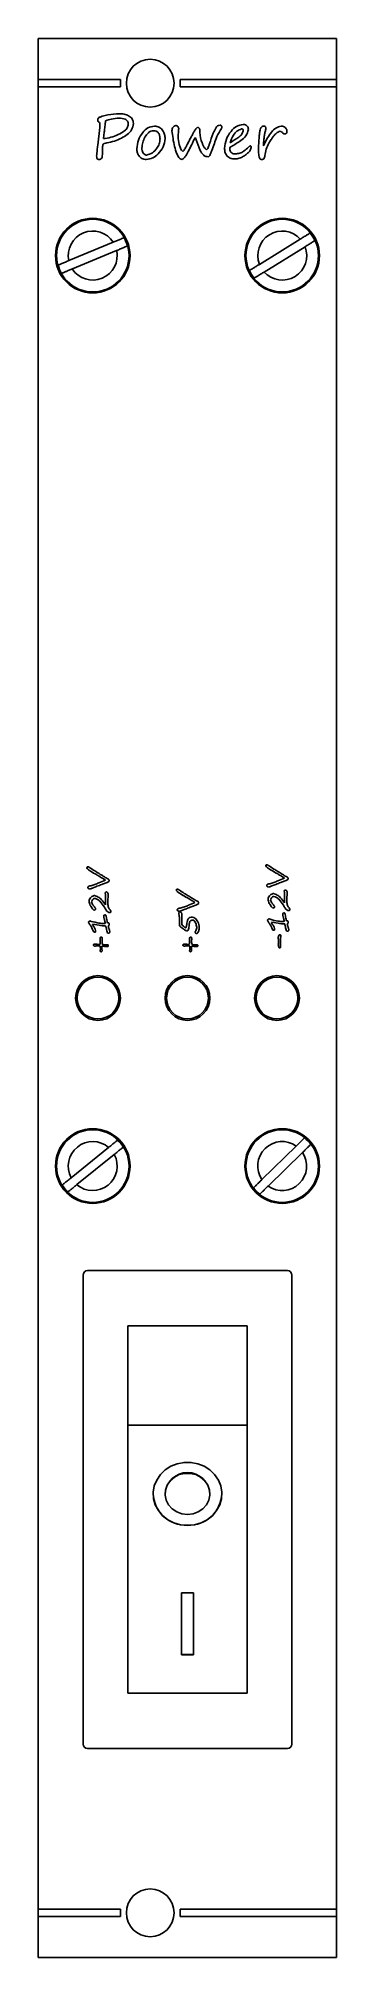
# Model space of a CAD drawing. Extents: x 600 to 620, y 379 to 508.
import ezdxf

# ---------------------------------------------------------------- set-up
doc = ezdxf.new("R2010")
doc.units = 0
doc.layers.get('0').update_dxf_attribs({"linetype": 'CONTINUOUS'})

msp = doc.modelspace()

# ---------------------------------------------------------------- linework, layer by layer
at = {"color": 7, "linetype": 'CONTINUOUS'}
for p, q in [((599.77, 507.94), (619.77, 507.94)), ((599.77, 505.19), (599.77, 507.94)), ((619.77, 507.94), (619.77, 505.19)), ((599.77, 505.19), (599.77, 504.69)), ((605.27, 505.19), (599.77, 505.19)), ((605.27, 504.69), (605.27, 505.19)), ((609.27, 505.19), (609.27, 504.69)), ((619.77, 505.19), (609.27, 505.19)), ((619.77, 504.69), (619.77, 505.19)), ((599.77, 504.69), (605.27, 504.69)), ((599.77, 382.69), (599.77, 504.69)), ((609.27, 504.69), (619.77, 504.69)), ((619.77, 504.69), (619.77, 382.69)), ((603.76, 500.79), (603.9, 501.97)), ((609.18, 501.92), (609.18, 501.91)), ((610.11, 501.51), (610.17, 501.63)), ((610.59, 501.82), (610.59, 501.65)), ((614.87, 500.87), (614.87, 500.8)), ((614.87, 500.8), (614.87, 500.74)), ((604.79, 494.3), (601.82, 493.06)), ((602.05, 492.51), (605.02, 493.74)), ((617.33, 494.5), (614.59, 492.81)), ((614.91, 492.3), (617.65, 493.99)), ((604.27, 450.08), (604.27, 450.51)), ((604.46, 450.61), (604.46, 450.57)), ((616.27, 450.21), (616.27, 450.64)), ((616.46, 450.74), (616.46, 450.7)), ((603.84, 448.57), (603.4, 448.63)), ((604.41, 448.72), (604.47, 448.72)), ((609.4, 449.14), (609.38, 448.81)), ((609.88, 448.59), (609.85, 448.37)), ((615.84, 448.7), (615.4, 448.77)), ((616.41, 448.85), (616.47, 448.86)), ((603.91, 447.4), (603.91, 447.63)), ((604.04, 447.5), (604.04, 447.44)), ((604.05, 447.38), (604.05, 447.34)), ((609.91, 447.4), (609.91, 447.63)), ((610.04, 447.5), (610.04, 447.44)), ((610.05, 447.38), (610.05, 447.34)), ((615.86, 447.27), (615.87, 447.34)), ((615.87, 447.34), (615.87, 447.41)), ((603.93, 446.97), (603.92, 447.17)), ((609.93, 446.97), (609.92, 447.17)), ((604.48, 433.69), (601.98, 431.66)), ((602.36, 431.2), (604.86, 433.22)), ((617.06, 433.78), (614.76, 431.53)), ((615.18, 431.1), (617.48, 433.35)), ((616.47, 425.44), (603.07, 425.44)), ((602.77, 425.14), (602.77, 393.74)), ((616.77, 393.74), (616.77, 425.14)), ((613.77, 421.74), (605.77, 421.74)), ((605.77, 421.74), (605.77, 415.1)), ((613.77, 421.74), (613.77, 415.1)), ((613.77, 415.1), (605.77, 415.1)), ((605.77, 415.1), (605.77, 397.14)), ((613.77, 415.1), (613.77, 397.14)), ((608.27, 410.51), (608.27, 410.49)), ((611.27, 410.49), (611.27, 410.51)), ((609.37, 403.86), (609.37, 399.72)), ((610.17, 403.86), (609.37, 403.86)), ((610.17, 399.72), (610.17, 403.86)), ((609.37, 399.74), (610.17, 399.74)), ((609.37, 399.72), (610.17, 399.72)), ((613.77, 397.14), (605.77, 397.14)), ((603.07, 393.44), (616.47, 393.44)), ((605.27, 382.69), (599.77, 382.69)), ((599.77, 382.69), (599.77, 382.19)), ((599.77, 382.19), (605.27, 382.19)), ((599.77, 379.44), (599.77, 382.19)), ((605.27, 382.19), (605.27, 382.69)), ((619.77, 382.69), (609.27, 382.69)), ((609.27, 382.69), (609.27, 382.19)), ((609.27, 382.19), (619.77, 382.19)), ((619.77, 382.19), (619.77, 382.69)), ((619.77, 382.19), (619.77, 379.44)), ((619.77, 379.44), (599.77, 379.44))]:
    msp.add_line(p, q, dxfattribs=at)
at = {"color": 7, "linetype": 'CONTINUOUS', "flags": 128}
for points in [[(609.77, 408.37), (610.23, 408.42), (610.68, 408.55), (611.08, 408.75), (611.44, 409.03), (611.72, 409.37), (611.93, 409.76), (612.04, 410.17), (612.07, 410.6), (612, 411.02), (611.84, 411.42), (611.59, 411.79), (611.27, 412.1), (610.89, 412.34), (610.46, 412.51), (610, 412.6), (609.54, 412.6), (609.08, 412.51), (608.65, 412.34), (608.27, 412.1), (607.95, 411.79), (607.71, 411.42), (607.54, 411.02), (607.47, 410.6), (607.5, 410.17), (607.61, 409.76), (607.82, 409.37), (608.1, 409.03), (608.46, 408.75), (608.86, 408.55), (609.31, 408.42), (609.77, 408.37)], [(609.77, 409.11), (610.14, 409.15), (610.49, 409.28), (610.8, 409.48), (611.04, 409.75), (611.2, 410.07), (611.27, 410.41), (611.24, 410.75), (611.13, 411.08), (610.93, 411.37), (610.65, 411.61), (610.32, 411.78), (609.96, 411.86), (609.58, 411.86), (609.22, 411.78), (608.89, 411.61), (608.61, 411.37), (608.41, 411.08), (608.3, 410.75), (608.27, 410.41), (608.34, 410.07), (608.5, 409.75), (608.74, 409.48), (609.05, 409.28), (609.4, 409.15), (609.77, 409.11)]]:
    msp.add_lwpolyline(points, dxfattribs=at)
at = {"color": 7, "linetype": 'CONTINUOUS'}
for centre, radius in [((607.27, 504.94), 1.6), ((603.42, 493.4), 2.5), ((603.42, 493.4), 2.43), ((616.12, 493.4), 2.5), ((616.12, 493.4), 2.43), ((603.77, 443.69), 1.5), ((603.77, 443.69), 1.4), ((609.77, 443.69), 1.5), ((609.77, 443.69), 1.4), ((615.77, 443.69), 1.5), ((615.77, 443.69), 1.4), ((603.42, 432.44), 2.5), ((603.42, 432.44), 2.43), ((616.12, 432.44), 2.5), ((616.12, 432.44), 2.43), ((607.27, 382.44), 1.6)]:
    msp.add_circle(centre, radius, dxfattribs=at)
for centre, radius, start, end in [((603.42, 493.4), 1.64, 33.091, 191.9544), ((616.12, 493.4), 1.64, 42.2139, 201.0773), ((616.12, 493.4), 2.41, 24.4957, 38.7955), ((603.42, 493.4), 1.64, 213.091, 11.9544), ((603.42, 493.4), 2.41, 15.3728, 29.6726), ((616.12, 493.4), 1.64, 222.2139, 21.0773), ((603.42, 493.4), 2.41, 195.3728, 209.6726), ((616.12, 493.4), 2.41, 204.4957, 218.7955), ((603.42, 432.44), 1.64, 49.5293, 208.3927), ((603.42, 432.44), 1.64, 229.5293, 28.3927), ((603.42, 432.44), 2.41, 31.8111, 46.1109), ((616.12, 432.44), 1.64, 54.8778, 213.7412), ((616.12, 432.44), 1.64, 234.8778, 33.7412), ((616.12, 432.44), 2.41, 37.1595, 51.4594), ((603.42, 432.44), 2.41, 211.8111, 226.1109), ((616.12, 432.44), 2.41, 217.1595, 231.4594), ((603.07, 425.14), 0.3, 90, 180), ((616.47, 425.14), 0.3, 0, 90), ((609.77, 410.42), 1.5, 3.5675, 176.4325), ((609.68, 410.6), 2.21, 182.3755, 272.341), ((609.86, 410.6), 2.21, 267.659, 357.6245), ((603.07, 393.74), 0.3, 180, 270), ((616.47, 393.74), 0.3, 270, 0)]:
    msp.add_arc(centre, radius, start, end, dxfattribs=at)
for points, knots in [([(603.75, 502.53), (603.77, 502.56), (603.79, 502.62), (603.91, 502.67), (604.12, 502.75), (604.56, 502.85), (604.94, 502.88), (605.2, 502.9)], [0, 0, 0, 0, 0.061002, 0.123508, 0.248777, 0.499406, 1, 1, 1, 1]), ([(603.87, 502.32), (603.84, 502.33), (603.8, 502.35), (603.76, 502.43), (603.75, 502.49), (603.75, 502.53)], [0, 0, 0, 0, 0.279678, 0.559432, 1, 1, 1, 1]), ([(605.18, 502.6), (605.01, 502.59), (604.7, 502.57), (604.41, 502.47), (604.28, 502.43)], [0, 0, 0, 0, 0.559643, 1, 1, 1, 1]), ([(605.8, 502.2), (605.8, 502.23), (605.8, 502.3), (605.75, 502.4), (605.68, 502.48), (605.5, 502.59), (605.32, 502.59), (605.18, 502.6)], [0, 0, 0, 0, 0.125404, 0.250633, 0.375751, 0.501066, 1, 1, 1, 1]), ([(605.2, 502.9), (605.31, 502.9), (605.52, 502.89), (605.83, 502.78), (606.04, 502.61), (606.13, 502.41), (606.14, 502.3), (606.14, 502.25)], [0, 0, 0, 0, 0.2507211, 0.5008078, 0.7496324, 0.8747356, 1, 1, 1, 1]), ([(603.9, 501.97), (603.9, 502.04), (603.91, 502.16), (603.88, 502.27), (603.87, 502.32)], [0, 0, 0, 0, 0.562847, 1, 1, 1, 1]), ([(604.13, 501.23), (604.3, 501.25), (604.64, 501.31), (605.12, 501.49), (605.5, 501.7), (605.75, 501.94), (605.79, 502.11), (605.8, 502.2)], [0, 0, 0, 0, 0.250562, 0.501051, 0.75119, 0.876141, 1, 1, 1, 1]), ([(604.18, 501.6), (604.17, 501.53), (604.15, 501.41), (604.14, 501.28), (604.13, 501.23)], [0, 0, 0, 0, 0.5599955, 1, 1, 1, 1]), ([(604.25, 502.21), (604.24, 502.1), (604.22, 501.9), (604.19, 501.69), (604.18, 501.6)], [0, 0, 0, 0, 0.559996, 1, 1, 1, 1]), ([(604.28, 502.43), (604.28, 502.39), (604.26, 502.32), (604.26, 502.24), (604.25, 502.21)], [0, 0, 0, 0, 0.559894, 1, 1, 1, 1]), ([(606.14, 502.25), (606.12, 502.1), (606.06, 501.8), (605.73, 501.49), (605.33, 501.24), (604.87, 501.06), (604.53, 500.98), (604.36, 500.94)], [0, 0, 0, 0, 0.185088, 0.371573, 0.558667, 0.779275, 1, 1, 1, 1]), ([(606.37, 500.55), (606.4, 500.75), (606.44, 501.14), (606.73, 501.61), (607.09, 501.99), (607.4, 502.04), (607.55, 502.07)], [0, 0, 0, 0, 0.280185, 0.561055, 0.781136, 1, 1, 1, 1]), ([(607.5, 501.76), (607.44, 501.76), (607.31, 501.74), (607.09, 501.6), (606.91, 501.33), (606.75, 500.98), (606.73, 500.73), (606.71, 500.6)], [0, 0, 0, 0, 0.124831, 0.249828, 0.499529, 0.75, 1, 1, 1, 1]), ([(608.27, 501.24), (608.24, 501.04), (608.19, 500.66), (607.84, 500.23), (607.46, 499.9), (607.15, 499.85), (607, 499.83)], [0, 0, 0, 0, 0.279467, 0.559989, 0.780599, 1, 1, 1, 1]), ([(607.03, 500.13), (607.16, 500.17), (607.44, 500.24), (607.71, 500.55), (607.9, 500.87), (607.92, 501.09), (607.93, 501.2)], [0, 0, 0, 0, 0.277464, 0.558512, 0.779304, 1, 1, 1, 1]), ([(607.93, 501.2), (607.92, 501.28), (607.92, 501.43), (607.83, 501.61), (607.68, 501.75), (607.56, 501.76), (607.5, 501.76)], [0, 0, 0, 0, 0.280905, 0.560766, 0.780288, 1, 1, 1, 1]), ([(607.55, 502.07), (607.67, 502.05), (607.9, 502.02), (608.13, 501.78), (608.25, 501.51), (608.26, 501.33), (608.27, 501.24)], [0, 0, 0, 0, 0.278884, 0.558316, 0.779062, 1, 1, 1, 1]), ([(608.73, 501.76), (608.73, 501.8), (608.73, 501.89), (608.8, 502), (608.88, 502.08), (608.95, 502.1), (608.98, 502.11)], [0, 0, 0, 0, 0.2804735, 0.560347, 0.7805041, 1, 1, 1, 1]), ([(609.41, 499.83), (609.36, 499.84), (609.28, 499.86), (609.16, 500.01), (609.02, 500.28), (608.84, 500.88), (608.77, 501.41), (608.73, 501.76)], [0, 0, 0, 0, 0.061642, 0.12415, 0.249297, 0.499845, 1, 1, 1, 1]), ([(608.98, 502.11), (609.01, 502.11), (609.07, 502.11), (609.13, 502.04), (609.17, 501.98), (609.18, 501.94), (609.18, 501.92)], [0, 0, 0, 0, 0.277954, 0.558867, 0.779848, 1, 1, 1, 1]), ([(609.16, 501.71), (609.16, 501.65), (609.15, 501.54), (609.14, 501.43), (609.14, 501.39)], [0, 0, 0, 0, 0.559955, 1, 1, 1, 1]), ([(609.14, 501.39), (609.16, 501.2), (609.18, 500.93), (609.29, 500.63), (609.35, 500.45), (609.42, 500.39), (609.45, 500.36)], [0, 0, 0, 0, 0.50158, 0.752951, 0.878603, 1, 1, 1, 1]), ([(609.18, 501.91), (609.18, 501.87), (609.17, 501.8), (609.17, 501.74), (609.16, 501.71)], [0, 0, 0, 0, 0.559932, 1, 1, 1, 1]), ([(609.82, 500.97), (609.87, 501.07), (609.96, 501.25), (610.06, 501.43), (610.11, 501.51)], [0, 0, 0, 0, 0.560013, 1, 1, 1, 1]), ([(610.3, 501.3), (610.27, 501.26), (610.21, 501.18), (610.13, 501.02), (610.08, 500.9), (610.05, 500.83)], [0, 0, 0, 0, 0.276673, 0.557941, 1, 1, 1, 1]), ([(610.17, 501.63), (610.21, 501.7), (610.28, 501.84), (610.39, 501.95), (610.43, 501.99)], [0, 0, 0, 0, 0.560521, 1, 1, 1, 1]), ([(610.36, 501.14), (610.35, 501.17), (610.33, 501.22), (610.31, 501.27), (610.3, 501.3)], [0, 0, 0, 0, 0.559988, 1, 1, 1, 1]), ([(610.43, 501.99), (610.46, 501.99), (610.5, 501.98), (610.56, 501.94), (610.58, 501.88), (610.59, 501.84), (610.59, 501.82)], [0, 0, 0, 0, 0.2806062, 0.5591021, 0.7792924, 1, 1, 1, 1]), ([(610.59, 501.65), (610.62, 501.41), (610.66, 501.1), (610.83, 500.77), (610.91, 500.6), (611.01, 500.52), (611.05, 500.47)], [0, 0, 0, 0, 0.56031, 0.708084, 0.855823, 1, 1, 1, 1]), ([(611.25, 500.89), (611.32, 501.13), (611.43, 501.49), (611.64, 501.87), (611.76, 502.1), (611.89, 502.13), (611.95, 502.14)], [0, 0, 0, 0, 0.5014532, 0.7521537, 0.8772955, 1, 1, 1, 1]), ([(612.05, 501.91), (611.94, 501.73), (611.74, 501.41), (611.62, 501.06), (611.57, 500.9)], [0, 0, 0, 0, 0.5594586, 1, 1, 1, 1]), ([(611.95, 502.14), (611.97, 502.14), (612, 502.14), (612.04, 502.1), (612.06, 502.05), (612.07, 502.03), (612.07, 502.01)], [0, 0, 0, 0, 0.27869, 0.558771, 0.779385, 1, 1, 1, 1]), ([(612.07, 502.01), (612.07, 501.99), (612.07, 501.96), (612.05, 501.92), (612.05, 501.91)], [0, 0, 0, 0, 0.561178, 1, 1, 1, 1]), ([(612.26, 500.58), (612.28, 500.79), (612.33, 501.21), (612.65, 501.69), (613.02, 502.09), (613.35, 502.15), (613.51, 502.18)], [0, 0, 0, 0, 0.280161, 0.560932, 0.781372, 1, 1, 1, 1]), ([(613.4, 501.88), (613.29, 501.84), (613.07, 501.75), (612.8, 501.42), (612.69, 501.13), (612.63, 500.96)], [0, 0, 0, 0, 0.276591, 0.558357, 1, 1, 1, 1]), ([(612.63, 500.96), (612.83, 501.08), (613.1, 501.24), (613.42, 501.5), (613.48, 501.67), (613.51, 501.76)], [0, 0, 0, 0, 0.562202, 0.78299, 1, 1, 1, 1]), ([(613.85, 501.85), (613.81, 501.7), (613.73, 501.39), (613.27, 501.03), (612.92, 500.83), (612.71, 500.71)], [0, 0, 0, 0, 0.276533, 0.55761, 1, 1, 1, 1]), ([(613.51, 501.76), (613.51, 501.78), (613.51, 501.81), (613.48, 501.86), (613.44, 501.88), (613.41, 501.88), (613.4, 501.88)], [0, 0, 0, 0, 0.280657, 0.559264, 0.779407, 1, 1, 1, 1]), ([(613.51, 502.18), (613.56, 502.18), (613.66, 502.17), (613.77, 502.08), (613.84, 501.97), (613.85, 501.89), (613.85, 501.85)], [0, 0, 0, 0, 0.279886, 0.559417, 0.779734, 1, 1, 1, 1]), ([(614.55, 500.89), (614.55, 501.01), (614.56, 501.21), (614.58, 501.42), (614.59, 501.51)], [0, 0, 0, 0, 0.56004, 1, 1, 1, 1]), ([(614.59, 501.51), (614.6, 501.54), (614.6, 501.6), (614.61, 501.66), (614.61, 501.69)], [0, 0, 0, 0, 0.559977, 1, 1, 1, 1]), ([(614.61, 501.69), (614.62, 501.73), (614.63, 501.83), (614.67, 501.96), (614.76, 502.05), (614.84, 502.06), (614.88, 502.07)], [0, 0, 0, 0, 0.281723, 0.560378, 0.780861, 1, 1, 1, 1]), ([(614.91, 501.33), (614.9, 501.24), (614.88, 501.09), (614.87, 500.94), (614.87, 500.87)], [0, 0, 0, 0, 0.559862, 1, 1, 1, 1]), ([(614.88, 502.07), (614.9, 502.07), (614.94, 502.06), (614.99, 502.02), (615.02, 501.97), (615.02, 501.94), (615.02, 501.92)], [0, 0, 0, 0, 0.280069, 0.559162, 0.77966, 1, 1, 1, 1]), ([(614.91, 500.84), (614.98, 500.99), (615.12, 501.29), (615.39, 501.65), (615.67, 501.97), (615.92, 502.04), (616.05, 502.07)], [0, 0, 0, 0, 0.2810788, 0.5620821, 0.7824709, 1, 1, 1, 1]), ([(614.93, 501.47), (614.93, 501.45), (614.92, 501.4), (614.91, 501.35), (614.91, 501.33)], [0, 0, 0, 0, 0.559923, 1, 1, 1, 1]), ([(614.98, 501.69), (614.97, 501.65), (614.95, 501.58), (614.94, 501.51), (614.93, 501.47)], [0, 0, 0, 0, 0.560061, 1, 1, 1, 1]), ([(615.98, 501.73), (615.89, 501.69), (615.72, 501.62), (615.54, 501.39), (615.37, 501.17), (615.19, 500.88), (615.04, 500.53), (614.98, 500.23), (614.96, 500.09)], [0, 0, 0, 0, 0.137816, 0.278167, 0.418624, 0.559044, 0.779525, 1, 1, 1, 1]), ([(615.02, 501.92), (615.02, 501.88), (615.01, 501.8), (614.99, 501.73), (614.98, 501.69)], [0, 0, 0, 0, 0.5596775, 1, 1, 1, 1]), ([(616.13, 501.63), (616.11, 501.66), (616.07, 501.71), (616.01, 501.72), (615.98, 501.73)], [0, 0, 0, 0, 0.56165, 1, 1, 1, 1]), ([(616.05, 502.07), (616.11, 502.06), (616.22, 502.05), (616.35, 501.96), (616.43, 501.84), (616.44, 501.75), (616.44, 501.71)], [0, 0, 0, 0, 0.28005, 0.559438, 0.779735, 1, 1, 1, 1]), ([(616.29, 501.54), (616.27, 501.54), (616.23, 501.54), (616.18, 501.58), (616.15, 501.61), (616.13, 501.63)], [0, 0, 0, 0, 0.2796369, 0.5603052, 1, 1, 1, 1]), ([(616.44, 501.71), (616.44, 501.68), (616.44, 501.63), (616.4, 501.57), (616.34, 501.54), (616.3, 501.54), (616.29, 501.54)], [0, 0, 0, 0, 0.279945, 0.559869, 0.779626, 1, 1, 1, 1]), ([(603.68, 500.07), (603.69, 500.2), (603.71, 500.44), (603.74, 500.68), (603.76, 500.79)], [0, 0, 0, 0, 0.55991, 1, 1, 1, 1]), ([(603.86, 499.83), (603.84, 499.83), (603.79, 499.83), (603.74, 499.86), (603.68, 499.94), (603.68, 500.01), (603.68, 500.07)], [0, 0, 0, 0, 0.187145, 0.373831, 0.560824, 1, 1, 1, 1]), ([(604.06, 500.06), (604.05, 500.03), (604.05, 499.97), (604, 499.89), (603.93, 499.84), (603.88, 499.83), (603.86, 499.83)], [0, 0, 0, 0, 0.279883, 0.559823, 0.780123, 1, 1, 1, 1]), ([(604.36, 500.94), (604.31, 500.93), (604.24, 500.91), (604.16, 500.89), (604.09, 500.86), (604.09, 500.78), (604.08, 500.69), (604.07, 500.45), (604.06, 500.24), (604.06, 500.06)], [0, 0, 0, 0, 0.140212, 0.1953, 0.24886, 0.327273, 0.38898, 0.499168, 1, 1, 1, 1]), ([(607, 499.83), (606.9, 499.84), (606.7, 499.87), (606.5, 500.08), (606.39, 500.31), (606.38, 500.47), (606.37, 500.55)], [0, 0, 0, 0, 0.278959, 0.558418, 0.779039, 1, 1, 1, 1]), ([(606.71, 500.6), (606.72, 500.49), (606.74, 500.33), (606.85, 500.19), (606.95, 500.14), (607, 500.13), (607.03, 500.13)], [0, 0, 0, 0, 0.499228, 0.748981, 0.874468, 1, 1, 1, 1]), ([(610.05, 500.83), (609.95, 500.63), (609.83, 500.37), (609.65, 500.08), (609.55, 499.93), (609.46, 499.86), (609.41, 499.83)], [0, 0, 0, 0, 0.561912, 0.709119, 0.856263, 1, 1, 1, 1]), ([(609.45, 500.36), (609.48, 500.39), (609.54, 500.46), (609.61, 500.57), (609.7, 500.74), (609.77, 500.88), (609.82, 500.97)], [0, 0, 0, 0, 0.18413, 0.37137, 0.558623, 1, 1, 1, 1]), ([(611.18, 500.02), (611.12, 500.02), (610.99, 500.03), (610.77, 500.16), (610.56, 500.56), (610.44, 500.91), (610.36, 501.14)], [0, 0, 0, 0, 0.124931, 0.249698, 0.498513, 1, 1, 1, 1]), ([(611.05, 500.47), (611.08, 500.51), (611.14, 500.57), (611.19, 500.72), (611.22, 500.83), (611.25, 500.89)], [0, 0, 0, 0, 0.274558, 0.556648, 1, 1, 1, 1]), ([(611.57, 500.9), (611.52, 500.75), (611.44, 500.52), (611.34, 500.25), (611.27, 500.12), (611.23, 500.05), (611.2, 500.03), (611.18, 500.02)], [0, 0, 0, 0, 0.50091, 0.751325, 0.876481, 0.939015, 1, 1, 1, 1]), ([(612.93, 499.87), (612.83, 499.87), (612.62, 499.89), (612.38, 500.09), (612.27, 500.34), (612.26, 500.5), (612.26, 500.58)], [0, 0, 0, 0, 0.280219, 0.558546, 0.778889, 1, 1, 1, 1]), ([(612.71, 500.71), (612.68, 500.69), (612.63, 500.67), (612.6, 500.61), (612.6, 500.59), (612.6, 500.57)], [0, 0, 0, 0, 0.558405, 0.779142, 1, 1, 1, 1]), ([(612.6, 500.57), (612.6, 500.52), (612.61, 500.4), (612.72, 500.27), (612.85, 500.21), (612.94, 500.21), (612.99, 500.21)], [0, 0, 0, 0, 0.280033, 0.558713, 0.779109, 1, 1, 1, 1]), ([(614.04, 500.64), (614.01, 500.55), (613.96, 500.38), (613.75, 500.2), (613.52, 500.03), (613.25, 499.9), (613.04, 499.88), (612.93, 499.87)], [0, 0, 0, 0, 0.184406, 0.371728, 0.559168, 0.779692, 1, 1, 1, 1]), ([(612.99, 500.21), (613.08, 500.22), (613.28, 500.24), (613.59, 500.4), (613.77, 500.57), (613.88, 500.67)], [0, 0, 0, 0, 0.279577, 0.55972, 1, 1, 1, 1]), ([(613.88, 500.67), (613.89, 500.69), (613.92, 500.72), (613.96, 500.73), (613.98, 500.74)], [0, 0, 0, 0, 0.561984, 1, 1, 1, 1]), ([(613.98, 500.74), (613.99, 500.74), (614.01, 500.74), (614.02, 500.72), (614.04, 500.69), (614.04, 500.66), (614.04, 500.64)], [0, 0, 0, 0, 0.248732, 0.375028, 0.501031, 1, 1, 1, 1]), ([(614.54, 500.47), (614.54, 500.55), (614.54, 500.69), (614.54, 500.83), (614.55, 500.89)], [0, 0, 0, 0, 0.559988, 1, 1, 1, 1]), ([(614.72, 499.83), (614.71, 499.83), (614.68, 499.83), (614.63, 499.87), (614.57, 499.96), (614.54, 500.17), (614.54, 500.35), (614.54, 500.47)], [0, 0, 0, 0, 0.062314, 0.124628, 0.249139, 0.499098, 1, 1, 1, 1]), ([(614.96, 500.09), (614.95, 500.05), (614.94, 499.98), (614.9, 499.88), (614.81, 499.83), (614.75, 499.83), (614.72, 499.83)], [0, 0, 0, 0, 0.281158, 0.560083, 0.779506, 1, 1, 1, 1]), ([(614.87, 500.74), (614.88, 500.76), (614.89, 500.79), (614.91, 500.83), (614.91, 500.84)], [0, 0, 0, 0, 0.5599546, 1, 1, 1, 1]), ([(618, 494.91), (617.98, 494.9), (617.94, 494.87), (617.8, 494.79), (617.6, 494.67), (617.44, 494.57), (617.35, 494.51), (617.33, 494.5)], [0, 0, 0, 0, 0.192938, 0.445411, 0.699244, 0.95548, 1, 1, 1, 1]), ([(605.51, 494.6), (605.49, 494.59), (605.45, 494.57), (605.3, 494.51), (605.08, 494.42), (604.9, 494.34), (604.81, 494.3), (604.79, 494.3)], [0, 0, 0, 0, 0.192938, 0.445411, 0.699244, 0.95548, 1, 1, 1, 1]), ([(605.02, 493.74), (605.07, 493.76), (605.2, 493.81), (605.4, 493.9), (605.6, 493.98), (605.7, 494.02), (605.74, 494.04), (605.74, 494.04)], [0, 0, 0, 0, 0.136372, 0.399226, 0.657758, 0.913041, 1, 1, 1, 1]), ([(617.65, 493.99), (617.69, 494.02), (617.81, 494.09), (618, 494.21), (618.18, 494.32), (618.28, 494.38), (618.31, 494.4), (618.31, 494.4)], [0, 0, 0, 0, 0.136372, 0.399226, 0.657758, 0.913041, 1, 1, 1, 1]), ([(601.82, 493.06), (601.8, 493.06), (601.7, 493.01), (601.52, 492.94), (601.32, 492.86), (601.18, 492.8), (601.12, 492.77), (601.1, 492.76), (601.1, 492.76)], [0, 0, 0, 0, 0.050415, 0.314759, 0.574611, 0.735818, 0.988387, 1, 1, 1, 1]), ([(601.33, 492.21), (601.34, 492.21), (601.36, 492.22), (601.45, 492.26), (601.6, 492.32), (601.82, 492.41), (601.98, 492.48), (602.05, 492.51)], [0, 0, 0, 0, 0.112028, 0.264878, 0.519928, 0.7749, 1, 1, 1, 1]), ([(614.59, 492.81), (614.58, 492.8), (614.48, 492.75), (614.31, 492.64), (614.14, 492.53), (614, 492.45), (613.95, 492.42), (613.93, 492.4), (613.93, 492.4)], [0, 0, 0, 0, 0.050415, 0.314759, 0.574611, 0.735818, 0.988387, 1, 1, 1, 1]), ([(614.24, 491.89), (614.25, 491.9), (614.28, 491.91), (614.35, 491.96), (614.49, 492.05), (614.7, 492.17), (614.84, 492.26), (614.91, 492.3)], [0, 0, 0, 0, 0.112028, 0.264878, 0.519928, 0.7749, 1, 1, 1, 1]), ([(603.02, 452.41), (603.02, 452.42), (603.02, 452.44), (603.05, 452.48), (603.09, 452.48), (603.11, 452.48)], [0, 0, 0, 0, 0.28141, 0.560465, 1, 1, 1, 1]), ([(603.67, 451.95), (603.54, 452.02), (603.35, 452.13), (603.12, 452.27), (603.05, 452.36), (603.02, 452.41)], [0, 0, 0, 0, 0.562826, 0.783902, 1, 1, 1, 1]), ([(603.11, 452.48), (603.11, 452.48), (603.13, 452.48), (603.15, 452.46), (603.18, 452.45), (603.2, 452.43), (603.22, 452.42), (603.23, 452.41)], [0, 0, 0, 0, 0.168655, 0.339004, 0.55933, 0.779666, 1, 1, 1, 1]), ([(603.23, 452.41), (603.34, 452.34), (603.53, 452.21), (603.73, 452.09), (603.82, 452.04)], [0, 0, 0, 0, 0.559995, 1, 1, 1, 1]), ([(615.02, 452.54), (615.02, 452.55), (615.02, 452.58), (615.05, 452.61), (615.09, 452.61), (615.11, 452.62)], [0, 0, 0, 0, 0.28141, 0.560465, 1, 1, 1, 1]), ([(615.67, 452.08), (615.54, 452.16), (615.35, 452.26), (615.12, 452.4), (615.05, 452.49), (615.02, 452.54)], [0, 0, 0, 0, 0.562826, 0.783902, 1, 1, 1, 1]), ([(615.11, 452.62), (615.11, 452.61), (615.13, 452.61), (615.15, 452.59), (615.18, 452.58), (615.2, 452.56), (615.22, 452.55), (615.23, 452.54)], [0, 0, 0, 0, 0.168655, 0.339004, 0.55933, 0.779666, 1, 1, 1, 1]), ([(615.23, 452.54), (615.34, 452.47), (615.53, 452.34), (615.73, 452.22), (615.82, 452.17)], [0, 0, 0, 0, 0.559995, 1, 1, 1, 1]), ([(603.08, 451.09), (603.08, 451.1), (603.08, 451.12), (603.11, 451.15), (603.18, 451.19), (603.24, 451.2), (603.28, 451.21)], [0, 0, 0, 0, 0.124446, 0.249759, 0.499463, 1, 1, 1, 1]), ([(603.22, 450.98), (603.18, 450.99), (603.14, 451.01), (603.09, 451.05), (603.08, 451.08), (603.08, 451.09)], [0, 0, 0, 0, 0.559519, 0.780442, 1, 1, 1, 1]), ([(603.55, 451.11), (603.51, 451.1), (603.45, 451.07), (603.36, 451.04), (603.29, 451.01), (603.24, 450.99), (603.22, 450.98)], [0, 0, 0, 0, 0.340014, 0.560022, 0.78003, 1, 1, 1, 1]), ([(603.28, 451.21), (603.37, 451.23), (603.56, 451.29), (603.89, 451.42), (604.13, 451.52), (604.27, 451.59)], [0, 0, 0, 0, 0.279746, 0.559839, 1, 1, 1, 1]), ([(604.26, 451.39), (604.18, 451.36), (604.05, 451.31), (603.86, 451.23), (603.7, 451.17), (603.6, 451.13), (603.55, 451.11)], [0, 0, 0, 0, 0.339997, 0.559999, 0.779999, 1, 1, 1, 1]), ([(604.14, 451.67), (604.05, 451.72), (603.9, 451.82), (603.74, 451.91), (603.67, 451.95)], [0, 0, 0, 0, 0.560027, 1, 1, 1, 1]), ([(603.82, 452.04), (603.89, 451.99), (604.02, 451.92), (604.14, 451.84), (604.2, 451.8)], [0, 0, 0, 0, 0.560003, 1, 1, 1, 1]), ([(604.27, 451.59), (604.25, 451.6), (604.2, 451.63), (604.16, 451.66), (604.14, 451.67)], [0, 0, 0, 0, 0.559989, 1, 1, 1, 1]), ([(604.2, 451.8), (604.24, 451.78), (604.31, 451.73), (604.4, 451.69), (604.43, 451.68)], [0, 0, 0, 0, 0.560439, 1, 1, 1, 1]), ([(604.52, 451.51), (604.5, 451.5), (604.46, 451.46), (604.37, 451.43), (604.3, 451.4), (604.26, 451.39)], [0, 0, 0, 0, 0.276247, 0.557684, 1, 1, 1, 1]), ([(604.43, 451.68), (604.45, 451.67), (604.48, 451.65), (604.51, 451.59), (604.52, 451.54), (604.52, 451.51)], [0, 0, 0, 0, 0.278421, 0.559312, 1, 1, 1, 1]), ([(615.08, 451.23), (615.08, 451.24), (615.08, 451.26), (615.11, 451.29), (615.18, 451.32), (615.24, 451.33), (615.28, 451.34)], [0, 0, 0, 0, 0.124446, 0.249759, 0.499463, 1, 1, 1, 1]), ([(615.22, 451.12), (615.18, 451.13), (615.14, 451.14), (615.09, 451.18), (615.08, 451.21), (615.08, 451.23)], [0, 0, 0, 0, 0.559519, 0.780442, 1, 1, 1, 1]), ([(615.55, 451.24), (615.51, 451.23), (615.45, 451.2), (615.36, 451.17), (615.29, 451.14), (615.24, 451.13), (615.22, 451.12)], [0, 0, 0, 0, 0.340014, 0.560022, 0.78003, 1, 1, 1, 1]), ([(615.28, 451.34), (615.37, 451.37), (615.56, 451.42), (615.89, 451.56), (616.13, 451.66), (616.27, 451.72)], [0, 0, 0, 0, 0.2797457, 0.5598392, 1, 1, 1, 1]), ([(616.26, 451.52), (616.18, 451.49), (616.05, 451.44), (615.86, 451.37), (615.7, 451.3), (615.6, 451.26), (615.55, 451.24)], [0, 0, 0, 0, 0.3399973, 0.5599985, 0.7799991, 1, 1, 1, 1]), ([(616.14, 451.8), (616.05, 451.86), (615.9, 451.96), (615.74, 452.04), (615.67, 452.08)], [0, 0, 0, 0, 0.560027, 1, 1, 1, 1]), ([(615.82, 452.17), (615.89, 452.13), (616.02, 452.05), (616.14, 451.97), (616.2, 451.93)], [0, 0, 0, 0, 0.560003, 1, 1, 1, 1]), ([(616.27, 451.72), (616.25, 451.73), (616.2, 451.76), (616.16, 451.79), (616.14, 451.8)], [0, 0, 0, 0, 0.559989, 1, 1, 1, 1]), ([(616.2, 451.93), (616.24, 451.91), (616.31, 451.86), (616.4, 451.83), (616.43, 451.81)], [0, 0, 0, 0, 0.560439, 1, 1, 1, 1]), ([(616.52, 451.64), (616.5, 451.63), (616.46, 451.6), (616.37, 451.56), (616.3, 451.54), (616.26, 451.52)], [0, 0, 0, 0, 0.276247, 0.557684, 1, 1, 1, 1]), ([(616.43, 451.81), (616.45, 451.8), (616.48, 451.79), (616.51, 451.72), (616.52, 451.67), (616.52, 451.64)], [0, 0, 0, 0, 0.278421, 0.559312, 1, 1, 1, 1]), ([(603.17, 450.2), (603.18, 450.25), (603.2, 450.35), (603.31, 450.44), (603.41, 450.52), (603.49, 450.55), (603.52, 450.57)], [0, 0, 0, 0, 0.277476, 0.558323, 0.779308, 1, 1, 1, 1]), ([(603.5, 449.58), (603.46, 449.61), (603.4, 449.67), (603.33, 449.78), (603.21, 449.94), (603.19, 450.09), (603.17, 450.2)], [0, 0, 0, 0, 0.181126, 0.37047, 0.559766, 1, 1, 1, 1]), ([(603.56, 450.36), (603.53, 450.35), (603.46, 450.33), (603.4, 450.26), (603.36, 450.2), (603.35, 450.15), (603.34, 450.12)], [0, 0, 0, 0, 0.2775765, 0.5588761, 0.7800787, 1, 1, 1, 1]), ([(603.34, 450.12), (603.35, 450.08), (603.37, 450.01), (603.45, 449.88), (603.52, 449.81), (603.56, 449.76)], [0, 0, 0, 0, 0.278834, 0.559711, 1, 1, 1, 1]), ([(603.52, 450.57), (603.61, 450.53), (603.79, 450.47), (604.05, 450.24), (604.19, 450.04), (604.28, 449.92)], [0, 0, 0, 0, 0.277896, 0.55921, 1, 1, 1, 1]), ([(604.2, 449.78), (604.1, 449.91), (603.97, 450.1), (603.75, 450.3), (603.62, 450.34), (603.56, 450.36)], [0, 0, 0, 0, 0.560064, 0.781307, 1, 1, 1, 1]), ([(603.56, 449.76), (603.58, 449.74), (603.61, 449.71), (603.61, 449.66), (603.61, 449.64)], [0, 0, 0, 0, 0.557479, 1, 1, 1, 1]), ([(604.57, 449.41), (604.51, 449.42), (604.41, 449.44), (604.3, 449.59), (604.24, 449.71), (604.2, 449.78)], [0, 0, 0, 0, 0.276948, 0.557518, 1, 1, 1, 1]), ([(604.25, 450.73), (604.26, 450.74), (604.26, 450.76), (604.28, 450.77), (604.3, 450.79), (604.32, 450.79), (604.32, 450.79)], [0, 0, 0, 0, 0.277213, 0.558719, 0.779891, 1, 1, 1, 1]), ([(604.27, 450.67), (604.26, 450.68), (604.26, 450.7), (604.26, 450.72), (604.25, 450.73)], [0, 0, 0, 0, 0.560261, 1, 1, 1, 1]), ([(604.27, 450.51), (604.28, 450.54), (604.28, 450.59), (604.27, 450.65), (604.27, 450.67)], [0, 0, 0, 0, 0.560836, 1, 1, 1, 1]), ([(604.28, 449.92), (604.28, 449.95), (604.27, 450), (604.27, 450.06), (604.27, 450.08)], [0, 0, 0, 0, 0.55998, 1, 1, 1, 1]), ([(604.32, 450.79), (604.34, 450.79), (604.37, 450.79), (604.41, 450.76), (604.45, 450.7), (604.46, 450.64), (604.46, 450.61)], [0, 0, 0, 0, 0.186553, 0.373053, 0.560658, 1, 1, 1, 1]), ([(604.45, 450.43), (604.44, 450.37), (604.43, 450.26), (604.43, 450.14), (604.43, 450.09)], [0, 0, 0, 0, 0.5598551, 1, 1, 1, 1]), ([(604.43, 450.09), (604.43, 450), (604.44, 449.87), (604.49, 449.7), (604.53, 449.64), (604.56, 449.61)], [0, 0, 0, 0, 0.560312, 0.780934, 1, 1, 1, 1]), ([(604.46, 450.57), (604.46, 450.54), (604.46, 450.5), (604.46, 450.45), (604.45, 450.43)], [0, 0, 0, 0, 0.560098, 1, 1, 1, 1]), ([(609.02, 450.91), (609.02, 450.92), (609.02, 450.94), (609.05, 450.98), (609.09, 450.98), (609.11, 450.98)], [0, 0, 0, 0, 0.2814101, 0.5604652, 1, 1, 1, 1]), ([(609.67, 450.45), (609.54, 450.52), (609.35, 450.63), (609.12, 450.77), (609.05, 450.86), (609.02, 450.91)], [0, 0, 0, 0, 0.562826, 0.783902, 1, 1, 1, 1]), ([(609.11, 450.98), (609.11, 450.98), (609.13, 450.98), (609.15, 450.96), (609.18, 450.95), (609.2, 450.93), (609.22, 450.92), (609.23, 450.91)], [0, 0, 0, 0, 0.168655, 0.339004, 0.55933, 0.779666, 1, 1, 1, 1]), ([(609.23, 450.91), (609.34, 450.84), (609.53, 450.71), (609.73, 450.59), (609.82, 450.54)], [0, 0, 0, 0, 0.559995, 1, 1, 1, 1]), ([(609.28, 449.71), (609.37, 449.73), (609.56, 449.79), (609.89, 449.92), (610.13, 450.02), (610.27, 450.09)], [0, 0, 0, 0, 0.279746, 0.559839, 1, 1, 1, 1]), ([(610.26, 449.89), (610.18, 449.86), (610.05, 449.81), (609.86, 449.73), (609.7, 449.67), (609.6, 449.63), (609.55, 449.61)], [0, 0, 0, 0, 0.339997, 0.559999, 0.779999, 1, 1, 1, 1]), ([(610.14, 450.17), (610.05, 450.22), (609.9, 450.32), (609.74, 450.41), (609.67, 450.45)], [0, 0, 0, 0, 0.560027, 1, 1, 1, 1]), ([(609.82, 450.54), (609.89, 450.49), (610.02, 450.42), (610.14, 450.34), (610.2, 450.3)], [0, 0, 0, 0, 0.560003, 1, 1, 1, 1]), ([(610.27, 450.09), (610.25, 450.1), (610.2, 450.13), (610.16, 450.16), (610.14, 450.17)], [0, 0, 0, 0, 0.559989, 1, 1, 1, 1]), ([(610.2, 450.3), (610.24, 450.27), (610.31, 450.23), (610.4, 450.19), (610.43, 450.18)], [0, 0, 0, 0, 0.560439, 1, 1, 1, 1]), ([(610.52, 450.01), (610.5, 450), (610.46, 449.96), (610.37, 449.93), (610.3, 449.9), (610.26, 449.89)], [0, 0, 0, 0, 0.276247, 0.557684, 1, 1, 1, 1]), ([(610.43, 450.18), (610.45, 450.17), (610.48, 450.15), (610.51, 450.09), (610.52, 450.04), (610.52, 450.01)], [0, 0, 0, 0, 0.278421, 0.559312, 1, 1, 1, 1]), ([(615.17, 450.33), (615.18, 450.38), (615.2, 450.48), (615.31, 450.58), (615.41, 450.65), (615.49, 450.68), (615.52, 450.7)], [0, 0, 0, 0, 0.277476, 0.558323, 0.779308, 1, 1, 1, 1]), ([(615.5, 449.71), (615.46, 449.74), (615.4, 449.8), (615.33, 449.91), (615.21, 450.07), (615.19, 450.22), (615.17, 450.33)], [0, 0, 0, 0, 0.181126, 0.37047, 0.559766, 1, 1, 1, 1]), ([(615.56, 450.49), (615.53, 450.48), (615.46, 450.47), (615.4, 450.4), (615.36, 450.33), (615.35, 450.28), (615.34, 450.26)], [0, 0, 0, 0, 0.277576, 0.558876, 0.780079, 1, 1, 1, 1]), ([(615.34, 450.26), (615.35, 450.22), (615.37, 450.14), (615.45, 450.02), (615.52, 449.94), (615.56, 449.89)], [0, 0, 0, 0, 0.278834, 0.559711, 1, 1, 1, 1]), ([(615.61, 449.77), (615.6, 449.76), (615.59, 449.74), (615.55, 449.72), (615.52, 449.72), (615.5, 449.71)], [0, 0, 0, 0, 0.2742, 0.557321, 1, 1, 1, 1]), ([(615.52, 450.7), (615.61, 450.67), (615.79, 450.6), (616.05, 450.38), (616.19, 450.18), (616.28, 450.06)], [0, 0, 0, 0, 0.277896, 0.55921, 1, 1, 1, 1]), ([(616.2, 449.91), (616.1, 450.05), (615.97, 450.23), (615.75, 450.44), (615.62, 450.47), (615.56, 450.49)], [0, 0, 0, 0, 0.5600639, 0.7813075, 1, 1, 1, 1]), ([(615.56, 449.89), (615.58, 449.87), (615.61, 449.84), (615.61, 449.79), (615.61, 449.77)], [0, 0, 0, 0, 0.557479, 1, 1, 1, 1]), ([(616.57, 449.54), (616.51, 449.55), (616.41, 449.57), (616.3, 449.73), (616.24, 449.84), (616.2, 449.91)], [0, 0, 0, 0, 0.276948, 0.557518, 1, 1, 1, 1]), ([(616.25, 450.87), (616.26, 450.87), (616.26, 450.89), (616.28, 450.91), (616.3, 450.92), (616.32, 450.92), (616.32, 450.93)], [0, 0, 0, 0, 0.277213, 0.558719, 0.779891, 1, 1, 1, 1]), ([(616.27, 450.8), (616.26, 450.82), (616.26, 450.84), (616.26, 450.86), (616.25, 450.87)], [0, 0, 0, 0, 0.560261, 1, 1, 1, 1]), ([(616.27, 450.64), (616.28, 450.67), (616.28, 450.73), (616.27, 450.78), (616.27, 450.8)], [0, 0, 0, 0, 0.560836, 1, 1, 1, 1]), ([(616.28, 450.06), (616.28, 450.08), (616.27, 450.14), (616.27, 450.19), (616.27, 450.21)], [0, 0, 0, 0, 0.55998, 1, 1, 1, 1]), ([(616.32, 450.93), (616.34, 450.92), (616.37, 450.92), (616.41, 450.89), (616.45, 450.83), (616.46, 450.78), (616.46, 450.74)], [0, 0, 0, 0, 0.186553, 0.373053, 0.560658, 1, 1, 1, 1]), ([(616.45, 450.57), (616.44, 450.5), (616.43, 450.39), (616.43, 450.27), (616.43, 450.22)], [0, 0, 0, 0, 0.559855, 1, 1, 1, 1]), ([(616.43, 450.22), (616.43, 450.13), (616.44, 450), (616.49, 449.84), (616.53, 449.78), (616.56, 449.75)], [0, 0, 0, 0, 0.560312, 0.780934, 1, 1, 1, 1]), ([(616.46, 450.7), (616.46, 450.68), (616.46, 450.63), (616.46, 450.59), (616.45, 450.57)], [0, 0, 0, 0, 0.560098, 1, 1, 1, 1]), ([(603.13, 448.78), (603.14, 448.79), (603.15, 448.82), (603.2, 448.84), (603.23, 448.85), (603.26, 448.86)], [0, 0, 0, 0, 0.275809, 0.558183, 1, 1, 1, 1]), ([(603.54, 448.1), (603.54, 448.1), (603.52, 448.1), (603.49, 448.11), (603.48, 448.13), (603.46, 448.17), (603.41, 448.27), (603.34, 448.43), (603.23, 448.6), (603.17, 448.72), (603.13, 448.78)], [0, 0, 0, 0, 0.031275, 0.062411, 0.093382, 0.124656, 0.249778, 0.499942, 0.750185, 1, 1, 1, 1]), ([(603.26, 448.86), (603.26, 448.86), (603.27, 448.85), (603.29, 448.84), (603.31, 448.83), (603.31, 448.82)], [0, 0, 0, 0, 0.279393, 0.560177, 1, 1, 1, 1]), ([(603.31, 448.82), (603.49, 448.78), (603.73, 448.72), (604.04, 448.68), (604.18, 448.69), (604.25, 448.69)], [0, 0, 0, 0, 0.5601979, 0.7802727, 1, 1, 1, 1]), ([(603.4, 448.63), (603.41, 448.6), (603.43, 448.54), (603.46, 448.49), (603.48, 448.47)], [0, 0, 0, 0, 0.557867, 1, 1, 1, 1]), ([(603.48, 448.47), (603.52, 448.41), (603.58, 448.31), (603.6, 448.2), (603.61, 448.14)], [0, 0, 0, 0, 0.560861, 1, 1, 1, 1]), ([(603.61, 449.64), (603.6, 449.63), (603.59, 449.61), (603.55, 449.59), (603.52, 449.58), (603.5, 449.58)], [0, 0, 0, 0, 0.2742, 0.557321, 1, 1, 1, 1]), ([(604.29, 448.51), (604.2, 448.52), (604.05, 448.54), (603.9, 448.56), (603.84, 448.57)], [0, 0, 0, 0, 0.559983, 1, 1, 1, 1]), ([(604.16, 449.23), (604.17, 449.24), (604.2, 449.25), (604.23, 449.25), (604.24, 449.26)], [0, 0, 0, 0, 0.560428, 1, 1, 1, 1]), ([(604.21, 448.91), (604.2, 448.97), (604.17, 449.07), (604.16, 449.18), (604.16, 449.23)], [0, 0, 0, 0, 0.56016, 1, 1, 1, 1]), ([(604.25, 448.69), (604.25, 448.73), (604.24, 448.8), (604.22, 448.88), (604.21, 448.91)], [0, 0, 0, 0, 0.559734, 1, 1, 1, 1]), ([(604.24, 449.26), (604.25, 449.26), (604.27, 449.26), (604.29, 449.23), (604.31, 449.2), (604.33, 449.12), (604.34, 449.04), (604.35, 448.99)], [0, 0, 0, 0, 0.124318, 0.186089, 0.248648, 0.499028, 1, 1, 1, 1]), ([(604.35, 448.27), (604.34, 448.31), (604.33, 448.4), (604.3, 448.48), (604.29, 448.51)], [0, 0, 0, 0, 0.560446, 1, 1, 1, 1]), ([(604.35, 448.99), (604.36, 448.94), (604.37, 448.85), (604.39, 448.76), (604.41, 448.72)], [0, 0, 0, 0, 0.560393, 1, 1, 1, 1]), ([(604.49, 448.55), (604.48, 448.55), (604.47, 448.54), (604.46, 448.53), (604.46, 448.52), (604.46, 448.52)], [0, 0, 0, 0, 0.559484, 0.783679, 1, 1, 1, 1]), ([(604.46, 448.52), (604.46, 448.49), (604.47, 448.45), (604.49, 448.39), (604.5, 448.34), (604.52, 448.31), (604.52, 448.29)], [0, 0, 0, 0, 0.339835, 0.559916, 0.779991, 1, 1, 1, 1]), ([(604.47, 448.72), (604.47, 448.72), (604.49, 448.72), (604.51, 448.7), (604.52, 448.66), (604.52, 448.62), (604.52, 448.59)], [0, 0, 0, 0, 0.124651, 0.249503, 0.499257, 1, 1, 1, 1]), ([(604.52, 448.59), (604.52, 448.59), (604.52, 448.58), (604.5, 448.57), (604.49, 448.56), (604.49, 448.55)], [0, 0, 0, 0, 0.2770733, 0.5593704, 1, 1, 1, 1]), ([(604.56, 449.61), (604.58, 449.6), (604.61, 449.57), (604.63, 449.52), (604.63, 449.5), (604.63, 449.49)], [0, 0, 0, 0, 0.56032, 0.779671, 1, 1, 1, 1]), ([(604.63, 449.49), (604.63, 449.47), (604.63, 449.45), (604.62, 449.42), (604.59, 449.41), (604.57, 449.41), (604.57, 449.41)], [0, 0, 0, 0, 0.28092, 0.559621, 0.779256, 1, 1, 1, 1]), ([(609.08, 449.59), (609.08, 449.6), (609.08, 449.62), (609.11, 449.65), (609.18, 449.69), (609.24, 449.7), (609.28, 449.71)], [0, 0, 0, 0, 0.124446, 0.249759, 0.499463, 1, 1, 1, 1]), ([(609.22, 449.48), (609.18, 449.49), (609.14, 449.51), (609.09, 449.55), (609.08, 449.58), (609.08, 449.59)], [0, 0, 0, 0, 0.559519, 0.780442, 1, 1, 1, 1]), ([(609.19, 449.32), (609.19, 449.34), (609.19, 449.38), (609.21, 449.42), (609.21, 449.43)], [0, 0, 0, 0, 0.560044, 1, 1, 1, 1]), ([(609.21, 449.23), (609.2, 449.25), (609.2, 449.28), (609.19, 449.31), (609.19, 449.32)], [0, 0, 0, 0, 0.56015, 1, 1, 1, 1]), ([(609.21, 449.43), (609.22, 449.44), (609.22, 449.45), (609.24, 449.46), (609.25, 449.46), (609.25, 449.46)], [0, 0, 0, 0, 0.558865, 0.779992, 1, 1, 1, 1]), ([(609.23, 449.04), (609.23, 449.08), (609.22, 449.14), (609.21, 449.2), (609.21, 449.23)], [0, 0, 0, 0, 0.559915, 1, 1, 1, 1]), ([(609.55, 449.61), (609.51, 449.6), (609.45, 449.57), (609.36, 449.54), (609.29, 449.51), (609.24, 449.49), (609.22, 449.48)], [0, 0, 0, 0, 0.340014, 0.560022, 0.78003, 1, 1, 1, 1]), ([(609.52, 448.29), (609.48, 448.32), (609.39, 448.38), (609.23, 448.48), (609.25, 448.74), (609.24, 448.92), (609.23, 449.04)], [0, 0, 0, 0, 0.186897, 0.37311, 0.559431, 1, 1, 1, 1]), ([(609.25, 449.46), (609.27, 449.46), (609.3, 449.45), (609.34, 449.42), (609.37, 449.39), (609.4, 449.29), (609.4, 449.21), (609.4, 449.14)], [0, 0, 0, 0, 0.1242766, 0.2494455, 0.3743589, 0.4994025, 1, 1, 1, 1]), ([(609.38, 448.81), (609.38, 448.76), (609.38, 448.68), (609.4, 448.61), (609.41, 448.57)], [0, 0, 0, 0, 0.560253, 1, 1, 1, 1]), ([(609.41, 448.57), (609.44, 448.54), (609.5, 448.5), (609.56, 448.45), (609.58, 448.44)], [0, 0, 0, 0, 0.559778, 1, 1, 1, 1]), ([(609.66, 448.39), (609.68, 448.43), (609.7, 448.5), (609.71, 448.57), (609.72, 448.61)], [0, 0, 0, 0, 0.559047, 1, 1, 1, 1]), ([(609.72, 448.61), (609.73, 448.73), (609.75, 448.88), (609.85, 449.03), (609.95, 449.1), (610.04, 449.1), (610.1, 449.1)], [0, 0, 0, 0, 0.500412, 0.62559, 0.750538, 1, 1, 1, 1]), ([(610.12, 448.91), (610.08, 448.91), (610.02, 448.9), (609.96, 448.86), (609.9, 448.76), (609.89, 448.67), (609.88, 448.59)], [0, 0, 0, 0, 0.248944, 0.374338, 0.499888, 1, 1, 1, 1]), ([(610.1, 449.1), (610.16, 449.09), (610.27, 449.06), (610.38, 448.94), (610.52, 448.73), (610.54, 448.54), (610.56, 448.41)], [0, 0, 0, 0, 0.1855822, 0.372837, 0.5608041, 1, 1, 1, 1]), ([(610.39, 448.44), (610.37, 448.53), (610.35, 448.68), (610.25, 448.82), (610.19, 448.9), (610.14, 448.91), (610.12, 448.91)], [0, 0, 0, 0, 0.498961, 0.750369, 0.875938, 1, 1, 1, 1]), ([(615.13, 448.91), (615.14, 448.92), (615.15, 448.95), (615.2, 448.98), (615.23, 448.99), (615.26, 448.99)], [0, 0, 0, 0, 0.275809, 0.558183, 1, 1, 1, 1]), ([(615.54, 448.23), (615.54, 448.23), (615.52, 448.23), (615.49, 448.24), (615.48, 448.26), (615.46, 448.31), (615.41, 448.41), (615.34, 448.56), (615.23, 448.73), (615.17, 448.85), (615.13, 448.91)], [0, 0, 0, 0, 0.031275, 0.062411, 0.093382, 0.124656, 0.249778, 0.499942, 0.750185, 1, 1, 1, 1]), ([(615.26, 448.99), (615.26, 448.99), (615.27, 448.99), (615.29, 448.98), (615.31, 448.96), (615.31, 448.96)], [0, 0, 0, 0, 0.279393, 0.560177, 1, 1, 1, 1]), ([(615.31, 448.96), (615.49, 448.91), (615.73, 448.85), (616.04, 448.82), (616.18, 448.82), (616.25, 448.82)], [0, 0, 0, 0, 0.5601979, 0.7802727, 1, 1, 1, 1]), ([(615.4, 448.77), (615.41, 448.73), (615.43, 448.67), (615.46, 448.62), (615.48, 448.6)], [0, 0, 0, 0, 0.557867, 1, 1, 1, 1]), ([(615.48, 448.6), (615.52, 448.55), (615.58, 448.45), (615.6, 448.33), (615.61, 448.28)], [0, 0, 0, 0, 0.5608606, 1, 1, 1, 1]), ([(616.29, 448.65), (616.2, 448.66), (616.05, 448.67), (615.9, 448.69), (615.84, 448.7)], [0, 0, 0, 0, 0.559983, 1, 1, 1, 1]), ([(616.16, 449.36), (616.17, 449.37), (616.2, 449.38), (616.23, 449.39), (616.24, 449.39)], [0, 0, 0, 0, 0.560428, 1, 1, 1, 1]), ([(616.21, 449.04), (616.2, 449.1), (616.17, 449.21), (616.16, 449.32), (616.16, 449.36)], [0, 0, 0, 0, 0.56016, 1, 1, 1, 1]), ([(616.25, 448.82), (616.25, 448.86), (616.24, 448.94), (616.22, 449.01), (616.21, 449.04)], [0, 0, 0, 0, 0.559734, 1, 1, 1, 1]), ([(616.24, 449.39), (616.25, 449.39), (616.27, 449.39), (616.29, 449.37), (616.31, 449.33), (616.33, 449.25), (616.34, 449.17), (616.35, 449.12)], [0, 0, 0, 0, 0.124318, 0.186089, 0.248648, 0.499028, 1, 1, 1, 1]), ([(616.35, 448.4), (616.34, 448.45), (616.33, 448.53), (616.3, 448.61), (616.29, 448.65)], [0, 0, 0, 0, 0.560446, 1, 1, 1, 1]), ([(616.35, 449.12), (616.36, 449.07), (616.37, 448.98), (616.39, 448.89), (616.41, 448.85)], [0, 0, 0, 0, 0.560393, 1, 1, 1, 1]), ([(616.49, 448.69), (616.48, 448.68), (616.47, 448.67), (616.46, 448.66), (616.46, 448.65), (616.46, 448.65)], [0, 0, 0, 0, 0.559484, 0.783679, 1, 1, 1, 1]), ([(616.46, 448.65), (616.46, 448.62), (616.47, 448.58), (616.49, 448.52), (616.5, 448.47), (616.52, 448.44), (616.52, 448.42)], [0, 0, 0, 0, 0.339835, 0.559916, 0.779991, 1, 1, 1, 1]), ([(616.47, 448.86), (616.47, 448.86), (616.49, 448.85), (616.51, 448.83), (616.52, 448.79), (616.52, 448.75), (616.52, 448.73)], [0, 0, 0, 0, 0.124651, 0.249503, 0.499257, 1, 1, 1, 1]), ([(616.52, 448.73), (616.52, 448.72), (616.52, 448.71), (616.5, 448.7), (616.49, 448.69), (616.49, 448.69)], [0, 0, 0, 0, 0.277073, 0.55937, 1, 1, 1, 1]), ([(616.56, 449.75), (616.58, 449.73), (616.61, 449.7), (616.63, 449.65), (616.63, 449.63), (616.63, 449.62)], [0, 0, 0, 0, 0.56032, 0.779671, 1, 1, 1, 1]), ([(616.63, 449.62), (616.63, 449.61), (616.63, 449.58), (616.62, 449.56), (616.59, 449.54), (616.57, 449.54), (616.57, 449.54)], [0, 0, 0, 0, 0.28092, 0.559621, 0.779256, 1, 1, 1, 1]), ([(603.46, 447.25), (603.46, 447.25), (603.47, 447.27), (603.5, 447.29), (603.53, 447.3), (603.54, 447.3)], [0, 0, 0, 0, 0.275632, 0.558691, 1, 1, 1, 1]), ([(603.56, 447.17), (603.55, 447.17), (603.52, 447.18), (603.49, 447.19), (603.46, 447.21), (603.46, 447.24), (603.46, 447.25)], [0, 0, 0, 0, 0.280599, 0.561494, 0.781613, 1, 1, 1, 1]), ([(603.61, 448.14), (603.61, 448.14), (603.61, 448.12), (603.6, 448.11), (603.58, 448.1), (603.56, 448.1), (603.54, 448.1)], [0, 0, 0, 0, 0.249434, 0.3747977, 0.5009537, 1, 1, 1, 1]), ([(603.54, 447.3), (603.57, 447.3), (603.62, 447.3), (603.66, 447.29), (603.68, 447.29)], [0, 0, 0, 0, 0.559957, 1, 1, 1, 1]), ([(603.84, 447.19), (603.81, 447.18), (603.75, 447.18), (603.68, 447.18), (603.66, 447.18)], [0, 0, 0, 0, 0.559977, 1, 1, 1, 1]), ([(603.68, 447.29), (603.7, 447.29), (603.74, 447.28), (603.79, 447.28), (603.8, 447.28)], [0, 0, 0, 0, 0.560038, 1, 1, 1, 1]), ([(603.8, 447.28), (603.82, 447.28), (603.86, 447.28), (603.89, 447.29), (603.91, 447.29)], [0, 0, 0, 0, 0.55994, 1, 1, 1, 1]), ([(603.92, 447.17), (603.91, 447.18), (603.88, 447.18), (603.85, 447.19), (603.84, 447.19)], [0, 0, 0, 0, 0.559617, 1, 1, 1, 1]), ([(603.91, 447.63), (603.91, 447.67), (603.9, 447.71), (603.94, 447.76), (603.97, 447.77), (604, 447.77), (604.02, 447.77)], [0, 0, 0, 0, 0.4999226, 0.6239687, 0.7492753, 1, 1, 1, 1]), ([(603.91, 447.29), (603.91, 447.31), (603.91, 447.35), (603.91, 447.39), (603.91, 447.4)], [0, 0, 0, 0, 0.559376, 1, 1, 1, 1]), ([(604.02, 447.77), (604.03, 447.77), (604.04, 447.75), (604.04, 447.72), (604.05, 447.7), (604.05, 447.68)], [0, 0, 0, 0, 0.278599, 0.5597851, 1, 1, 1, 1]), ([(604.05, 447.6), (604.04, 447.58), (604.04, 447.55), (604.04, 447.52), (604.04, 447.5)], [0, 0, 0, 0, 0.560005, 1, 1, 1, 1]), ([(604.04, 447.44), (604.04, 447.43), (604.04, 447.41), (604.04, 447.39), (604.05, 447.38)], [0, 0, 0, 0, 0.559999, 1, 1, 1, 1]), ([(604.05, 447.68), (604.05, 447.67), (604.05, 447.64), (604.05, 447.61), (604.05, 447.6)], [0, 0, 0, 0, 0.559994, 1, 1, 1, 1]), ([(604.05, 447.34), (604.05, 447.33), (604.05, 447.31), (604.05, 447.29), (604.05, 447.29)], [0, 0, 0, 0, 0.5599979, 1, 1, 1, 1]), ([(604.05, 447.29), (604.07, 447.28), (604.12, 447.26), (604.16, 447.26), (604.18, 447.26)], [0, 0, 0, 0, 0.55892, 1, 1, 1, 1]), ([(604.18, 447.26), (604.21, 447.26), (604.26, 447.26), (604.31, 447.26), (604.33, 447.26)], [0, 0, 0, 0, 0.560111, 1, 1, 1, 1]), ([(604.33, 447.26), (604.36, 447.26), (604.39, 447.26), (604.44, 447.25), (604.45, 447.24), (604.46, 447.22), (604.46, 447.21), (604.46, 447.2)], [0, 0, 0, 0, 0.50102, 0.626036, 0.749797, 0.874631, 1, 1, 1, 1]), ([(604.47, 448.02), (604.46, 448.02), (604.43, 448.03), (604.4, 448.07), (604.38, 448.15), (604.36, 448.22), (604.35, 448.27)], [0, 0, 0, 0, 0.123798, 0.24842, 0.498414, 1, 1, 1, 1]), ([(604.46, 447.2), (604.46, 447.19), (604.46, 447.18), (604.46, 447.15), (604.43, 447.13), (604.4, 447.13), (604.38, 447.13)], [0, 0, 0, 0, 0.187683, 0.37517, 0.56021, 1, 1, 1, 1]), ([(604.56, 448.12), (604.56, 448.11), (604.55, 448.08), (604.53, 448.05), (604.5, 448.03), (604.48, 448.02), (604.47, 448.02)], [0, 0, 0, 0, 0.280188, 0.559536, 0.780295, 1, 1, 1, 1]), ([(604.52, 448.29), (604.53, 448.26), (604.55, 448.2), (604.56, 448.15), (604.56, 448.12)], [0, 0, 0, 0, 0.5604222, 1, 1, 1, 1]), ([(609.46, 447.25), (609.46, 447.25), (609.47, 447.27), (609.5, 447.29), (609.53, 447.3), (609.54, 447.3)], [0, 0, 0, 0, 0.275632, 0.558691, 1, 1, 1, 1]), ([(609.56, 447.17), (609.55, 447.17), (609.52, 447.18), (609.49, 447.19), (609.46, 447.21), (609.46, 447.24), (609.46, 447.25)], [0, 0, 0, 0, 0.280599, 0.561494, 0.781613, 1, 1, 1, 1]), ([(609.65, 448.21), (609.63, 448.22), (609.58, 448.25), (609.54, 448.28), (609.52, 448.29)], [0, 0, 0, 0, 0.559995, 1, 1, 1, 1]), ([(609.54, 447.3), (609.57, 447.3), (609.62, 447.3), (609.66, 447.29), (609.68, 447.29)], [0, 0, 0, 0, 0.559957, 1, 1, 1, 1]), ([(609.58, 448.44), (609.59, 448.43), (609.61, 448.42), (609.63, 448.41), (609.63, 448.41)], [0, 0, 0, 0, 0.5600004, 1, 1, 1, 1]), ([(609.63, 448.41), (609.64, 448.4), (609.65, 448.4), (609.66, 448.39), (609.66, 448.39)], [0, 0, 0, 0, 0.560005, 1, 1, 1, 1]), ([(609.73, 448.17), (609.71, 448.18), (609.68, 448.18), (609.66, 448.2), (609.65, 448.21)], [0, 0, 0, 0, 0.558166, 1, 1, 1, 1]), ([(609.84, 447.19), (609.81, 447.18), (609.75, 447.18), (609.68, 447.18), (609.66, 447.18)], [0, 0, 0, 0, 0.559977, 1, 1, 1, 1]), ([(609.68, 447.29), (609.7, 447.29), (609.74, 447.28), (609.79, 447.28), (609.8, 447.28)], [0, 0, 0, 0, 0.560038, 1, 1, 1, 1]), ([(609.85, 448.37), (609.84, 448.33), (609.83, 448.26), (609.78, 448.19), (609.75, 448.18), (609.73, 448.17)], [0, 0, 0, 0, 0.561094, 0.7825559, 1, 1, 1, 1]), ([(609.8, 447.28), (609.82, 447.28), (609.86, 447.28), (609.89, 447.29), (609.91, 447.29)], [0, 0, 0, 0, 0.55994, 1, 1, 1, 1]), ([(609.92, 447.17), (609.91, 447.18), (609.88, 447.18), (609.85, 447.19), (609.84, 447.19)], [0, 0, 0, 0, 0.559617, 1, 1, 1, 1]), ([(609.91, 447.63), (609.91, 447.67), (609.9, 447.71), (609.94, 447.76), (609.97, 447.77), (610, 447.77), (610.02, 447.77)], [0, 0, 0, 0, 0.499923, 0.623969, 0.749275, 1, 1, 1, 1]), ([(609.91, 447.29), (609.91, 447.31), (609.91, 447.35), (609.91, 447.39), (609.91, 447.4)], [0, 0, 0, 0, 0.559376, 1, 1, 1, 1]), ([(610.02, 447.77), (610.03, 447.77), (610.04, 447.75), (610.04, 447.72), (610.05, 447.7), (610.05, 447.68)], [0, 0, 0, 0, 0.278599, 0.559785, 1, 1, 1, 1]), ([(610.05, 447.6), (610.04, 447.58), (610.04, 447.55), (610.04, 447.52), (610.04, 447.5)], [0, 0, 0, 0, 0.560005, 1, 1, 1, 1]), ([(610.04, 447.44), (610.04, 447.43), (610.04, 447.41), (610.04, 447.39), (610.05, 447.38)], [0, 0, 0, 0, 0.559999, 1, 1, 1, 1]), ([(610.05, 447.68), (610.05, 447.67), (610.05, 447.64), (610.05, 447.61), (610.05, 447.6)], [0, 0, 0, 0, 0.559994, 1, 1, 1, 1]), ([(610.05, 447.34), (610.05, 447.33), (610.05, 447.31), (610.05, 447.29), (610.05, 447.29)], [0, 0, 0, 0, 0.559998, 1, 1, 1, 1]), ([(610.05, 447.29), (610.07, 447.28), (610.12, 447.26), (610.16, 447.26), (610.18, 447.26)], [0, 0, 0, 0, 0.55892, 1, 1, 1, 1]), ([(610.18, 447.26), (610.21, 447.26), (610.26, 447.26), (610.31, 447.26), (610.33, 447.26)], [0, 0, 0, 0, 0.560111, 1, 1, 1, 1]), ([(610.29, 448.12), (610.29, 448.14), (610.3, 448.16), (610.31, 448.17), (610.32, 448.18)], [0, 0, 0, 0, 0.558837, 1, 1, 1, 1]), ([(610.39, 448), (610.38, 448), (610.35, 448), (610.32, 448.02), (610.3, 448.06), (610.29, 448.1), (610.29, 448.12)], [0, 0, 0, 0, 0.186957, 0.373703, 0.560782, 1, 1, 1, 1]), ([(610.32, 448.18), (610.34, 448.23), (610.38, 448.31), (610.39, 448.4), (610.39, 448.44)], [0, 0, 0, 0, 0.559317, 1, 1, 1, 1]), ([(610.33, 447.26), (610.36, 447.26), (610.39, 447.26), (610.44, 447.25), (610.45, 447.24), (610.46, 447.22), (610.46, 447.21), (610.46, 447.2)], [0, 0, 0, 0, 0.5010198, 0.6260363, 0.7497973, 0.8746307, 1, 1, 1, 1]), ([(610.46, 447.2), (610.46, 447.19), (610.46, 447.18), (610.46, 447.15), (610.43, 447.13), (610.4, 447.13), (610.38, 447.13)], [0, 0, 0, 0, 0.187683, 0.37517, 0.56021, 1, 1, 1, 1]), ([(610.56, 448.41), (610.55, 448.33), (610.55, 448.22), (610.48, 448.1), (610.44, 448.03), (610.4, 448.01), (610.39, 448)], [0, 0, 0, 0, 0.500674, 0.751869, 0.877522, 1, 1, 1, 1]), ([(615.61, 448.28), (615.61, 448.27), (615.61, 448.26), (615.6, 448.24), (615.58, 448.23), (615.56, 448.23), (615.54, 448.23)], [0, 0, 0, 0, 0.249434, 0.374798, 0.500954, 1, 1, 1, 1]), ([(615.86, 447.77), (615.87, 447.8), (615.88, 447.85), (615.91, 447.91), (615.94, 447.93), (615.96, 447.93), (615.96, 447.93)], [0, 0, 0, 0, 0.4999509, 0.7499167, 0.8745128, 1, 1, 1, 1]), ([(615.86, 447.68), (615.86, 447.7), (615.86, 447.73), (615.86, 447.76), (615.86, 447.77)], [0, 0, 0, 0, 0.559934, 1, 1, 1, 1]), ([(615.87, 447.41), (615.87, 447.46), (615.87, 447.55), (615.87, 447.64), (615.86, 447.68)], [0, 0, 0, 0, 0.560067, 1, 1, 1, 1]), ([(615.95, 447.05), (615.94, 447.05), (615.92, 447.06), (615.89, 447.09), (615.87, 447.16), (615.87, 447.23), (615.86, 447.27)], [0, 0, 0, 0, 0.125048, 0.248704, 0.498957, 1, 1, 1, 1]), ([(615.96, 447.93), (615.97, 447.93), (615.99, 447.93), (616.01, 447.92), (616.03, 447.89), (616.03, 447.87), (616.03, 447.85)], [0, 0, 0, 0, 0.187856, 0.375002, 0.560072, 1, 1, 1, 1]), ([(616.01, 447.53), (616, 447.51), (616, 447.48), (616, 447.45), (616, 447.43)], [0, 0, 0, 0, 0.560058, 1, 1, 1, 1]), ([(616, 447.43), (616, 447.41), (616, 447.36), (616, 447.32), (616, 447.3)], [0, 0, 0, 0, 0.5599837, 1, 1, 1, 1]), ([(616, 447.3), (616, 447.27), (616.01, 447.22), (616.01, 447.18), (616.01, 447.16)], [0, 0, 0, 0, 0.560021, 1, 1, 1, 1]), ([(616.02, 447.79), (616.02, 447.77), (616.01, 447.75), (616.01, 447.73), (616.01, 447.72)], [0, 0, 0, 0, 0.560139, 1, 1, 1, 1]), ([(616.01, 447.72), (616.01, 447.71), (616.01, 447.68), (616.01, 447.66), (616.01, 447.65)], [0, 0, 0, 0, 0.5599577, 1, 1, 1, 1]), ([(616.01, 447.65), (616.01, 447.63), (616.01, 447.59), (616.01, 447.55), (616.01, 447.53)], [0, 0, 0, 0, 0.5597621, 1, 1, 1, 1]), ([(616.03, 447.85), (616.03, 447.84), (616.03, 447.82), (616.02, 447.8), (616.02, 447.79)], [0, 0, 0, 0, 0.559729, 1, 1, 1, 1]), ([(616.47, 448.15), (616.46, 448.16), (616.43, 448.16), (616.4, 448.2), (616.38, 448.28), (616.36, 448.35), (616.35, 448.4)], [0, 0, 0, 0, 0.123798, 0.24842, 0.498414, 1, 1, 1, 1]), ([(616.56, 448.25), (616.56, 448.24), (616.55, 448.21), (616.53, 448.18), (616.5, 448.16), (616.48, 448.16), (616.47, 448.15)], [0, 0, 0, 0, 0.280188, 0.559536, 0.780295, 1, 1, 1, 1]), ([(616.52, 448.42), (616.53, 448.39), (616.55, 448.34), (616.56, 448.28), (616.56, 448.25)], [0, 0, 0, 0, 0.560422, 1, 1, 1, 1]), ([(603.66, 447.18), (603.64, 447.18), (603.61, 447.17), (603.57, 447.17), (603.56, 447.17)], [0, 0, 0, 0, 0.559995, 1, 1, 1, 1]), ([(603.91, 446.83), (603.91, 446.85), (603.91, 446.87), (603.92, 446.9), (603.92, 446.91)], [0, 0, 0, 0, 0.559741, 1, 1, 1, 1]), ([(603.98, 446.79), (603.96, 446.79), (603.94, 446.8), (603.92, 446.82), (603.91, 446.83), (603.91, 446.83)], [0, 0, 0, 0, 0.558681, 0.780223, 1, 1, 1, 1]), ([(603.92, 446.91), (603.93, 446.92), (603.93, 446.94), (603.93, 446.96), (603.93, 446.97)], [0, 0, 0, 0, 0.560143, 1, 1, 1, 1]), ([(604.05, 446.86), (604.04, 446.85), (604.04, 446.83), (604.02, 446.81), (604, 446.79), (603.99, 446.79), (603.98, 446.79)], [0, 0, 0, 0, 0.2792583, 0.5593548, 0.7797751, 1, 1, 1, 1]), ([(604.22, 447.15), (604.18, 447.15), (604.12, 447.16), (604.06, 447.16), (604.03, 447.17)], [0, 0, 0, 0, 0.559989, 1, 1, 1, 1]), ([(604.03, 447.17), (604.03, 447.13), (604.03, 447.06), (604.03, 447), (604.03, 446.97)], [0, 0, 0, 0, 0.559967, 1, 1, 1, 1]), ([(604.03, 446.97), (604.03, 446.96), (604.03, 446.94), (604.03, 446.92), (604.04, 446.91)], [0, 0, 0, 0, 0.559813, 1, 1, 1, 1]), ([(604.04, 446.91), (604.04, 446.9), (604.04, 446.88), (604.05, 446.87), (604.05, 446.86)], [0, 0, 0, 0, 0.56017, 1, 1, 1, 1]), ([(604.38, 447.13), (604.35, 447.13), (604.3, 447.14), (604.24, 447.15), (604.22, 447.15)], [0, 0, 0, 0, 0.559916, 1, 1, 1, 1]), ([(609.66, 447.18), (609.64, 447.18), (609.61, 447.17), (609.57, 447.17), (609.56, 447.17)], [0, 0, 0, 0, 0.559995, 1, 1, 1, 1]), ([(609.91, 446.83), (609.91, 446.85), (609.91, 446.87), (609.92, 446.9), (609.92, 446.91)], [0, 0, 0, 0, 0.559741, 1, 1, 1, 1]), ([(609.98, 446.79), (609.96, 446.79), (609.94, 446.8), (609.92, 446.82), (609.91, 446.83), (609.91, 446.83)], [0, 0, 0, 0, 0.558681, 0.780223, 1, 1, 1, 1]), ([(609.92, 446.91), (609.93, 446.92), (609.93, 446.94), (609.93, 446.96), (609.93, 446.97)], [0, 0, 0, 0, 0.5601433, 1, 1, 1, 1]), ([(610.05, 446.86), (610.04, 446.85), (610.04, 446.83), (610.02, 446.81), (610, 446.79), (609.99, 446.79), (609.98, 446.79)], [0, 0, 0, 0, 0.279258, 0.559355, 0.779775, 1, 1, 1, 1]), ([(610.22, 447.15), (610.18, 447.15), (610.12, 447.16), (610.06, 447.16), (610.03, 447.17)], [0, 0, 0, 0, 0.559989, 1, 1, 1, 1]), ([(610.03, 447.17), (610.03, 447.13), (610.03, 447.06), (610.03, 447), (610.03, 446.97)], [0, 0, 0, 0, 0.559967, 1, 1, 1, 1]), ([(610.03, 446.97), (610.03, 446.96), (610.03, 446.94), (610.03, 446.92), (610.04, 446.91)], [0, 0, 0, 0, 0.559813, 1, 1, 1, 1]), ([(610.04, 446.91), (610.04, 446.9), (610.04, 446.88), (610.05, 446.87), (610.05, 446.86)], [0, 0, 0, 0, 0.5601695, 1, 1, 1, 1]), ([(610.38, 447.13), (610.35, 447.13), (610.3, 447.14), (610.24, 447.15), (610.22, 447.15)], [0, 0, 0, 0, 0.559916, 1, 1, 1, 1]), ([(616.01, 447.16), (616.01, 447.13), (616.01, 447.11), (615.99, 447.07), (615.98, 447.06), (615.97, 447.05), (615.95, 447.05), (615.95, 447.05)], [0, 0, 0, 0, 0.499667, 0.624783, 0.749805, 0.874743, 1, 1, 1, 1]), ([(605.09, 434.18), (605.07, 434.17), (605.03, 434.13), (604.91, 434.03), (604.73, 433.89), (604.58, 433.76), (604.49, 433.7), (604.48, 433.69)], [0, 0, 0, 0, 0.192938, 0.445411, 0.699244, 0.95548, 1, 1, 1, 1]), ([(604.86, 433.22), (604.9, 433.25), (605.01, 433.34), (605.18, 433.48), (605.35, 433.61), (605.44, 433.69), (605.46, 433.71), (605.47, 433.71)], [0, 0, 0, 0, 0.136372, 0.399226, 0.657758, 0.913041, 1, 1, 1, 1]), ([(617.62, 434.33), (617.61, 434.31), (617.57, 434.28), (617.45, 434.16), (617.29, 434), (617.15, 433.87), (617.07, 433.79), (617.06, 433.78)], [0, 0, 0, 0, 0.192938, 0.445411, 0.699244, 0.95548, 1, 1, 1, 1]), ([(617.48, 433.35), (617.52, 433.38), (617.62, 433.48), (617.78, 433.64), (617.93, 433.79), (618.01, 433.87), (618.04, 433.89), (618.04, 433.9)], [0, 0, 0, 0, 0.136372, 0.399226, 0.657758, 0.913041, 1, 1, 1, 1]), ([(601.98, 431.66), (601.97, 431.65), (601.88, 431.58), (601.72, 431.46), (601.56, 431.33), (601.44, 431.23), (601.39, 431.19), (601.37, 431.17), (601.37, 431.17)], [0, 0, 0, 0, 0.050415, 0.314759, 0.574611, 0.735818, 0.988387, 1, 1, 1, 1]), ([(601.75, 430.71), (601.76, 430.71), (601.78, 430.73), (601.85, 430.79), (601.98, 430.89), (602.16, 431.04), (602.3, 431.15), (602.36, 431.2)], [0, 0, 0, 0, 0.112028, 0.264878, 0.519928, 0.7749, 1, 1, 1, 1]), ([(614.76, 431.53), (614.75, 431.52), (614.67, 431.44), (614.52, 431.3), (614.38, 431.16), (614.26, 431.05), (614.22, 431), (614.2, 430.99), (614.2, 430.99)], [0, 0, 0, 0, 0.050415, 0.314759, 0.574611, 0.735818, 0.988387, 1, 1, 1, 1]), ([(614.62, 430.56), (614.63, 430.57), (614.65, 430.58), (614.71, 430.65), (614.83, 430.76), (615, 430.93), (615.12, 431.05), (615.18, 431.1)], [0, 0, 0, 0, 0.112028, 0.264878, 0.519928, 0.7749, 1, 1, 1, 1])]:
    msp.add_open_spline(points, degree=3, knots=knots, dxfattribs=at)

doc.saveas('drawing.dxf')
